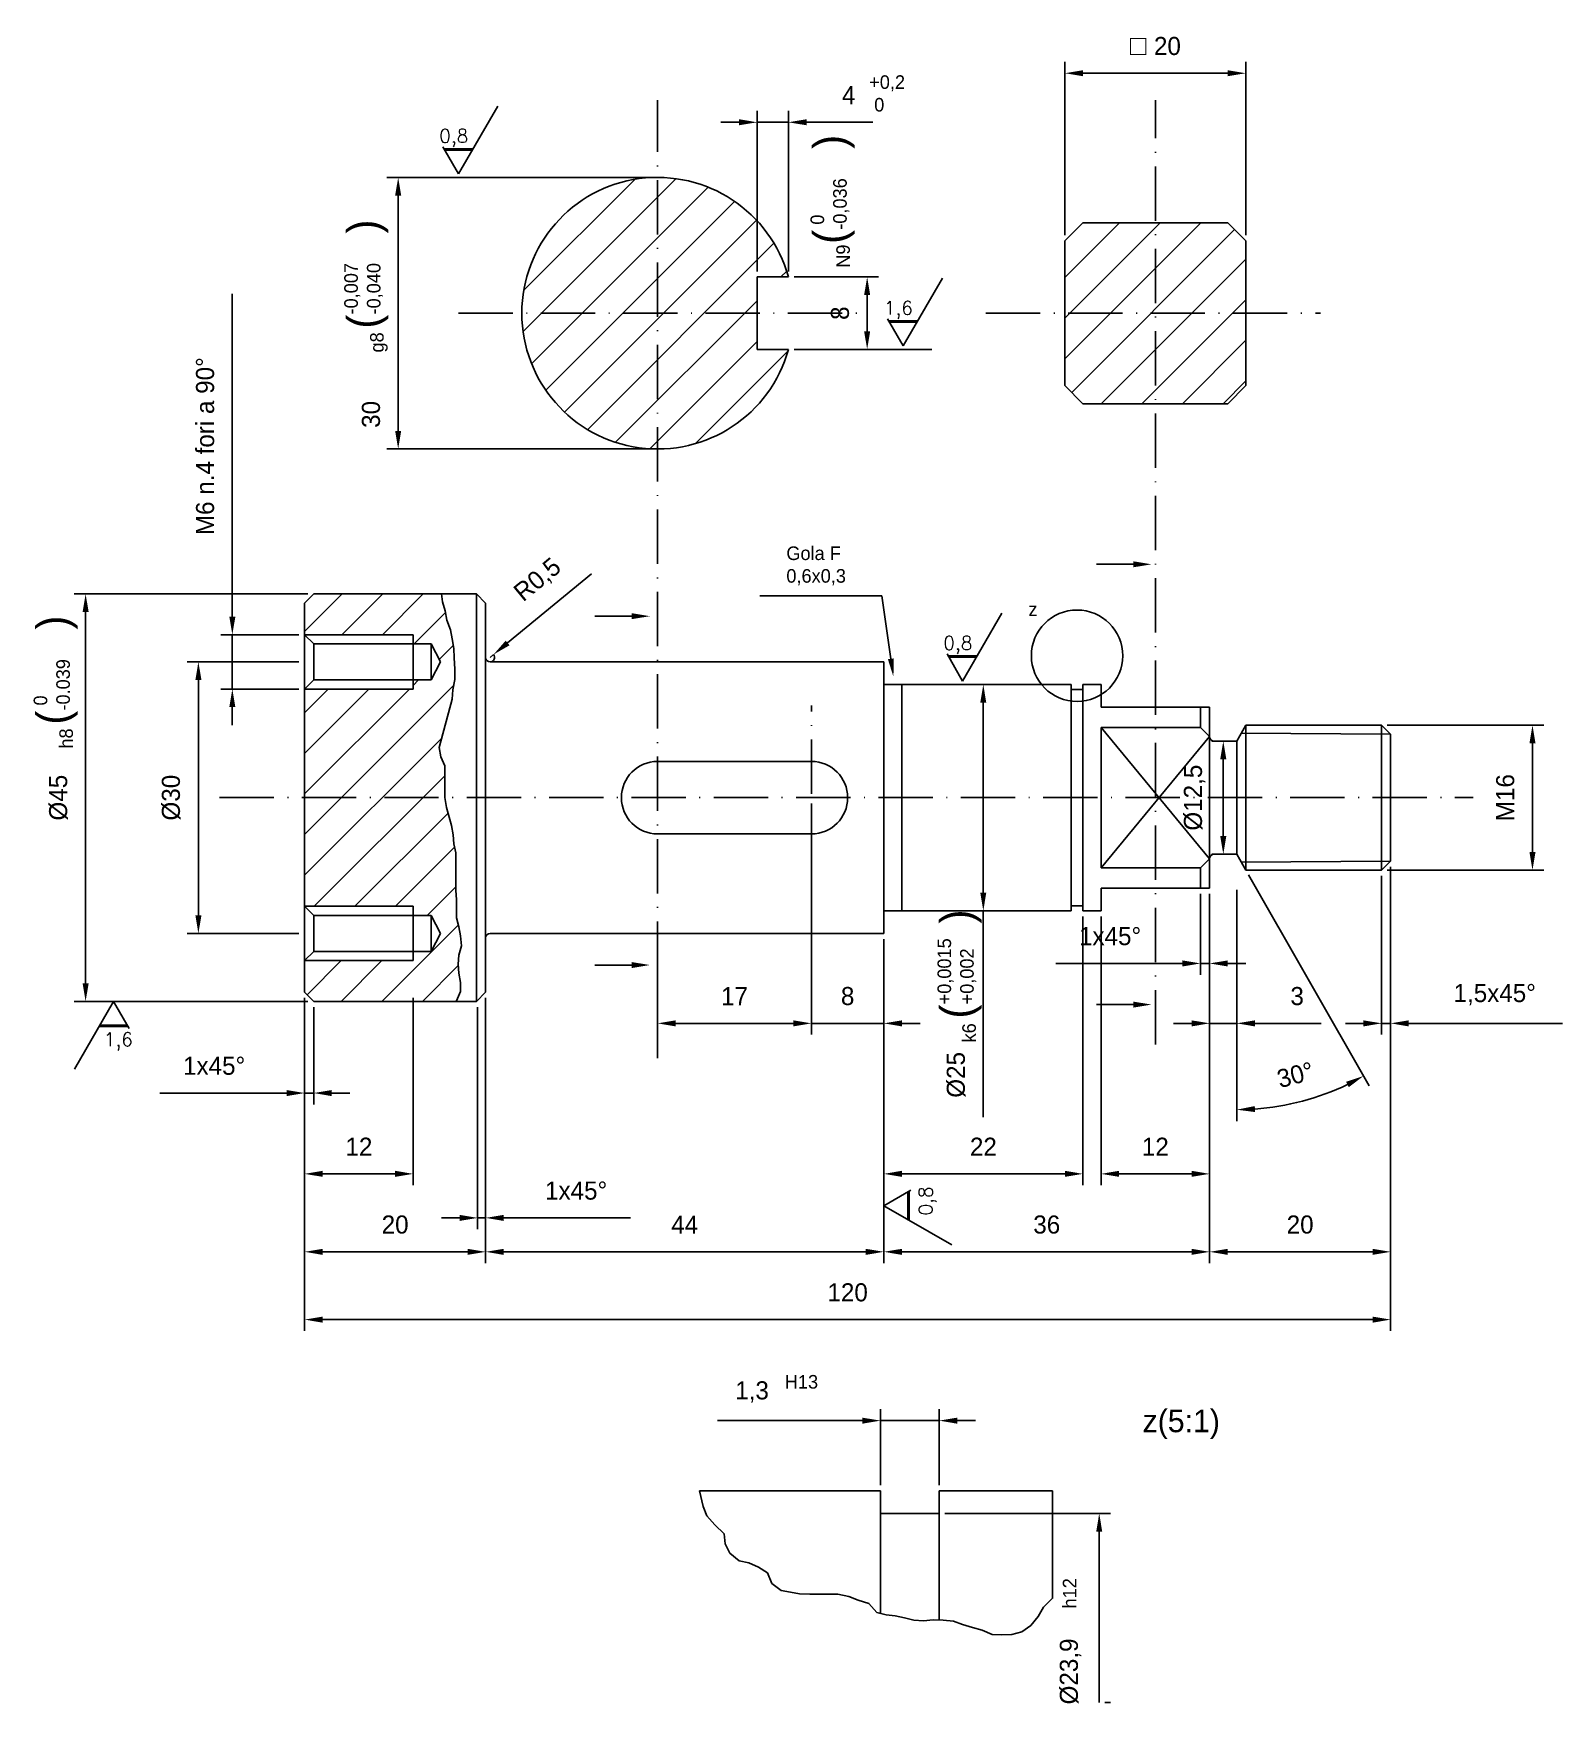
# Model space of a CAD drawing. Header units: millimetres. Extents: x -788 to -619, y 155 to 340.
import ezdxf
from ezdxf import colors
from ezdxf.entities.mleader import LeaderData, LeaderLine
from ezdxf.enums import TextEntityAlignment as Align
from ezdxf.math import Vec2, Vec3

# ---------------------------------------------------------------- set-up
doc = ezdxf.new("R2010")
doc.units = ezdxf.units.MM
doc.linetypes.add('ACAD_ISO10W100', pattern=[18, 12, -3, 0, -3])
doc.layers.add('asse', color=12, linetype='ACAD_ISO10W100', plot=False)
for name, color, linetype in [('oggetto', 7, 'Continuous'), ('quotatura', 130, 'Continuous'), ('scala', 211, 'Continuous'), ('sezione', 2, 'Continuous')]:
    doc.layers.add(name, color=color, linetype=linetype)
doc.layers.get('0').off()
doc.styles.add('ROMANS', font='romans')
doc.dimstyles.new('ISO-25', dxfattribs={"dimtxt": 2, "dimasz": 2, "dimexe": 1.25, "dimexo": 0.625, "dimgap": 2, "dimtad": 1, "dimdec": 0, "dimzin": 1, "dimtxsty": 'Standard', "dimcen": 2.5, "dimadec": 0, "dimazin": 0, "dimtfac": 1, "dimtdec": 0, "dimtmove": 0, "dimatfit": 3, "dimfxl": 1, "dimarcsym": 0})

msp = doc.modelspace()

# ---------------------------------------------------------------- texts
at = {"layer": 'quotatura', "char_height": 1.5, "attachment_point": 1}
for s, width, insert in [('+0,2\\P 0', 15.4349, (-695.36, 334.96)), ('Gola F\\P0,6x0,3', 15.312, (-704.51, 282.91)), ('H13', 53.2695, (-704.68, 191.38))]:
    msp.add_mtext_dynamic_manual_height_columns(s, width=width, gutter_width=12.5, heights=[0], dxfattribs=dict(at, insert=insert))
at = {"layer": 'quotatura', "attachment_point": 1, "rotation": 90}
for s, width, insert, char_height in [('\\pi-10.5,l14,t14;(^I)', 43.6065, (-701.51, 312.83), 3.5), (' 0\\P-0,036', 97.388, (-701.84, 317.9), 1.5), ('\\pi-10.5,l14,t14;(^I)', 43.6065, (-753.03, 303.47), 3.5), ('N9', 39.2344, (-698.99, 313.7), 1.5), ('-0,007\\P-0,040', 97.388, (-753.36, 308.54), 1.5), ('g8', 39.2344, (-750.51, 304.34), 1.5), ('\\pi-10.5,l14,t14;(^I)', 43.6065, (-787.36, 259.72), 3.5), (' 0\\P-0.039', 97.388, (-787.68, 264.78), 1.5), ('h8', 39.2344, (-784.84, 260.58), 1.5), ('\\pi-10.5,l14,t14;(^I)', 43.6065, (-687.49, 227.25), 3.5), ('+0,0015\\P+0,002', 97.388, (-687.81, 232.32), 1.5), ('k6', 39.2344, (-685.07, 228.12), 1.5), ('h12', 17.6156, (-673.96, 165.59), 1.5)]:
    msp.add_mtext_dynamic_manual_height_columns(s, width=width, gutter_width=12.5, heights=[0], dxfattribs=dict(at, insert=insert, char_height=char_height))
at = {"layer": 'scala', "attachment_point": 1}
for s, width, insert, char_height in [('z', 5.9465, (-677.76, 276.73), 1.5), ('z(5:1)', 22.6282, (-665.15, 187.56), 2.5)]:
    msp.add_mtext_dynamic_manual_height_columns(s, width=width, gutter_width=12.5, heights=[0], dxfattribs=dict(at, insert=insert, char_height=char_height))

# ---------------------------------------------------------------- blocks, each defined once
blk = doc.blocks.new('*D4')
at = {"layer": 'quotatura', "color": 0, "lineweight": -2, "transparency": 16777216}
for p, q in [((-719.37, 323.68), (-748.65, 323.68)), ((-747.4, 321.68), (-747.4, 295.68)), ((-719.37, 293.68), (-748.65, 293.68))]:
    blk.add_line(p, q, dxfattribs=at)
at = {"layer": 'quotatura', "color": 0, "transparency": 16777216}
for points in [[(-747.74, 321.68), (-747.07, 321.68), (-747.4, 323.68)], [(-747.74, 295.68), (-747.07, 295.68), (-747.4, 293.68)]]:
    blk.add_solid(points, dxfattribs=at)
at = {"layer": 'quotatura', "color": 0, "transparency": 16777216, "insert": (-750.4, 297.5), "char_height": 2, "attachment_point": 5, "rotation": 90}
blk.add_mtext('30', dxfattribs=at)
blk = doc.blocks.new('*D5')
at = {"layer": 'quotatura', "color": 0, "lineweight": -2, "transparency": 16777216}
for p, q in [((-673.74, 317.3), (-673.74, 336.44)), ((-653.74, 317.3), (-653.74, 336.44)), ((-671.74, 335.19), (-655.74, 335.19))]:
    blk.add_line(p, q, dxfattribs=at)
at = {"layer": 'quotatura', "color": 0, "transparency": 16777216}
for points in [[(-671.74, 335.52), (-671.74, 334.86), (-673.74, 335.19)], [(-655.74, 335.52), (-655.74, 334.86), (-653.74, 335.19)]]:
    blk.add_solid(points, dxfattribs=at)
at = {"layer": 'quotatura', "color": 0, "transparency": 16777216, "insert": (-663.74, 338.27), "char_height": 2, "width": 13.8046, "attachment_point": 5}
blk.add_mtext('{\\fArial|b0|i0|c0|p34;\\H1.08333x;□ }20', dxfattribs=at)
blk = doc.blocks.new('*D6')
at = {"layer": 'quotatura', "color": 0, "lineweight": -2, "transparency": 16777216}
for p, q in [((-726.05, 279.88), (-735.31, 272.25)), ((-737.24, 270.66), (-736.86, 270.98))]:
    blk.add_line(p, q, dxfattribs=at)
blk.add_arc((-737.24, 270.66), 0.5, 270, 39.5098, dxfattribs=at)
at = {"layer": 'quotatura', "color": 0, "transparency": 16777216}
blk.add_solid([(-735.52, 272.51), (-735.1, 271.99), (-736.86, 270.98)], dxfattribs=at)
at = {"layer": 'quotatura', "color": 0, "transparency": 16777216, "insert": (-731.93, 279.15), "char_height": 2, "width": 7.1192, "attachment_point": 5, "rotation": 39.5098}
blk.add_mtext('R0,5', dxfattribs=at)
blk = doc.blocks.new('*D7')
at = {"layer": 'quotatura', "color": 0, "lineweight": -2, "transparency": 16777216}
for p, q in [((-758.37, 270.16), (-770.73, 270.16)), ((-769.48, 268.16), (-769.48, 242.16)), ((-758.37, 240.16), (-770.73, 240.16))]:
    blk.add_line(p, q, dxfattribs=at)
at = {"layer": 'quotatura', "color": 0, "transparency": 16777216}
for points in [[(-769.81, 268.16), (-769.14, 268.16), (-769.48, 270.16)], [(-769.81, 242.16), (-769.14, 242.16), (-769.48, 240.16)]]:
    blk.add_solid(points, dxfattribs=at)
at = {"layer": 'quotatura', "color": 0, "transparency": 16777216, "insert": (-772.48, 255.16), "char_height": 2, "attachment_point": 5, "rotation": 90}
blk.add_mtext('%%C30', dxfattribs=at)
blk = doc.blocks.new('*D8')
at = {"layer": 'quotatura', "color": 0, "lineweight": -2, "transparency": 16777216}
for p, q in [((-703.66, 312.68), (-694.33, 312.68)), ((-695.58, 310.68), (-695.58, 306.68)), ((-703.66, 304.68), (-694.33, 304.68))]:
    blk.add_line(p, q, dxfattribs=at)
at = {"layer": 'quotatura', "color": 0, "transparency": 16777216}
for points in [[(-695.92, 310.68), (-695.25, 310.68), (-695.58, 312.68)], [(-695.92, 306.68), (-695.25, 306.68), (-695.58, 304.68)]]:
    blk.add_solid(points, dxfattribs=at)
at = {"layer": 'quotatura', "color": 0, "transparency": 16777216, "insert": (-698.58, 308.68), "char_height": 2, "attachment_point": 5, "rotation": 90}
blk.add_mtext('8', dxfattribs=at)
blk = doc.blocks.new('*D9')
at = {"layer": 'quotatura', "color": 0, "lineweight": -2, "transparency": 16777216}
for p, q in [((-707.74, 313.3), (-707.74, 331.02)), ((-704.28, 313.3), (-704.28, 331.02)), ((-709.74, 329.77), (-711.74, 329.77)), ((-707.74, 329.77), (-704.28, 329.77)), ((-702.28, 329.77), (-694.95, 329.77))]:
    blk.add_line(p, q, dxfattribs=at)
at = {"layer": 'quotatura', "color": 0, "transparency": 16777216}
for points in [[(-709.74, 330.11), (-709.74, 329.44), (-707.74, 329.77)], [(-702.28, 330.11), (-702.28, 329.44), (-704.28, 329.77)]]:
    blk.add_solid(points, dxfattribs=at)
at = {"layer": 'quotatura', "color": 0, "transparency": 16777216, "insert": (-697.62, 332.77), "char_height": 2, "attachment_point": 5}
blk.add_mtext('4', dxfattribs=at)
blk = doc.blocks.new('*D10')
at = {"layer": 'quotatura', "color": 0, "lineweight": -2, "transparency": 16777216}
for p, q in [((-757.74, 233.03), (-757.74, 212.35)), ((-745.74, 233.03), (-745.74, 212.35)), ((-755.74, 213.6), (-747.74, 213.6))]:
    blk.add_line(p, q, dxfattribs=at)
at = {"layer": 'quotatura', "color": 0, "transparency": 16777216}
for points in [[(-755.74, 213.94), (-755.74, 213.27), (-757.74, 213.6)], [(-747.74, 213.94), (-747.74, 213.27), (-745.74, 213.6)]]:
    blk.add_solid(points, dxfattribs=at)
at = {"layer": 'quotatura', "color": 0, "transparency": 16777216, "insert": (-751.74, 216.6), "char_height": 2, "attachment_point": 5}
blk.add_mtext('12', dxfattribs=at)
blk = doc.blocks.new('*D11')
at = {"layer": 'quotatura', "color": 0, "lineweight": -2, "transparency": 16777216}
for p, q in [((-757.74, 233.03), (-757.74, 203.74)), ((-737.74, 233.03), (-737.74, 203.74)), ((-755.74, 204.99), (-739.74, 204.99))]:
    blk.add_line(p, q, dxfattribs=at)
at = {"layer": 'quotatura', "color": 0, "transparency": 16777216}
for points in [[(-755.74, 205.32), (-755.74, 204.65), (-757.74, 204.99)], [(-739.74, 205.32), (-739.74, 204.65), (-737.74, 204.99)]]:
    blk.add_solid(points, dxfattribs=at)
at = {"layer": 'quotatura', "color": 0, "transparency": 16777216, "insert": (-747.74, 207.99), "char_height": 2, "attachment_point": 5}
blk.add_mtext('20', dxfattribs=at)
blk = doc.blocks.new('*D12')
at = {"layer": 'quotatura', "color": 0, "lineweight": -2, "transparency": 16777216}
for p, q in [((-738.62, 232.03), (-738.62, 207.49)), ((-737.74, 232.03), (-737.74, 207.49)), ((-740.62, 208.74), (-742.62, 208.74)), ((-738.62, 208.74), (-737.74, 208.74)), ((-735.74, 208.74), (-721.74, 208.74))]:
    blk.add_line(p, q, dxfattribs=at)
at = {"layer": 'quotatura', "color": 0, "transparency": 16777216}
for points in [[(-740.62, 209.07), (-740.62, 208.4), (-738.62, 208.74)], [(-735.74, 209.07), (-735.74, 208.4), (-737.74, 208.74)]]:
    blk.add_solid(points, dxfattribs=at)
at = {"layer": 'quotatura', "color": 0, "transparency": 16777216, "insert": (-727.74, 211.74), "char_height": 2, "attachment_point": 5}
blk.add_mtext('1x45°', dxfattribs=at)
blk = doc.blocks.new('*D13')
at = {"layer": 'quotatura', "color": 0, "lineweight": -2, "transparency": 16777216}
for p, q in [((-637.74, 247.53), (-637.74, 196.25)), ((-757.74, 233.03), (-757.74, 196.25)), ((-755.74, 197.5), (-639.74, 197.5))]:
    blk.add_line(p, q, dxfattribs=at)
at = {"layer": 'quotatura', "color": 0, "transparency": 16777216}
for points in [[(-755.74, 197.83), (-755.74, 197.16), (-757.74, 197.5)], [(-639.74, 197.83), (-639.74, 197.16), (-637.74, 197.5)]]:
    blk.add_solid(points, dxfattribs=at)
at = {"layer": 'quotatura', "color": 0, "transparency": 16777216, "insert": (-697.74, 200.5), "char_height": 2, "attachment_point": 5}
blk.add_mtext('120', dxfattribs=at)
blk = doc.blocks.new('*D14')
at = {"layer": 'quotatura', "color": 0, "lineweight": -2, "transparency": 16777216}
for p, q in [((-701.74, 254.53), (-701.74, 228.98)), ((-718.74, 235.9), (-718.74, 228.98)), ((-716.74, 230.23), (-703.74, 230.23))]:
    blk.add_line(p, q, dxfattribs=at)
at = {"layer": 'quotatura', "color": 0, "transparency": 16777216}
for points in [[(-716.74, 230.56), (-716.74, 229.89), (-718.74, 230.23)], [(-703.74, 230.56), (-703.74, 229.89), (-701.74, 230.23)]]:
    blk.add_solid(points, dxfattribs=at)
at = {"layer": 'quotatura', "color": 0, "transparency": 16777216, "insert": (-710.24, 233.23), "char_height": 2, "attachment_point": 5}
blk.add_mtext('17', dxfattribs=at)
blk = doc.blocks.new('*D15')
at = {"layer": 'quotatura', "color": 0, "lineweight": -2, "transparency": 16777216}
for p, q in [((-701.74, 239.53), (-701.74, 228.98)), ((-693.74, 239.53), (-693.74, 228.98)), ((-703.74, 230.23), (-705.74, 230.23)), ((-701.74, 230.23), (-693.74, 230.23)), ((-691.74, 230.23), (-689.74, 230.23))]:
    blk.add_line(p, q, dxfattribs=at)
at = {"layer": 'quotatura', "color": 0, "transparency": 16777216}
for points in [[(-703.74, 230.56), (-703.74, 229.89), (-701.74, 230.23)], [(-691.74, 230.56), (-691.74, 229.89), (-693.74, 230.23)]]:
    blk.add_solid(points, dxfattribs=at)
at = {"layer": 'quotatura', "color": 0, "transparency": 16777216, "insert": (-697.74, 233.23), "char_height": 2, "attachment_point": 5}
blk.add_mtext('8', dxfattribs=at)
blk = doc.blocks.new('*D16')
at = {"layer": 'quotatura', "color": 0, "lineweight": -2, "transparency": 16777216}
for p, q in [((-671.74, 242.03), (-671.74, 212.35)), ((-693.74, 239.53), (-693.74, 212.35)), ((-691.74, 213.6), (-673.74, 213.6))]:
    blk.add_line(p, q, dxfattribs=at)
at = {"layer": 'quotatura', "color": 0, "transparency": 16777216}
for points in [[(-691.74, 213.94), (-691.74, 213.27), (-693.74, 213.6)], [(-673.74, 213.94), (-673.74, 213.27), (-671.74, 213.6)]]:
    blk.add_solid(points, dxfattribs=at)
at = {"layer": 'quotatura', "color": 0, "transparency": 16777216, "insert": (-682.74, 216.6), "char_height": 2, "attachment_point": 5}
blk.add_mtext('22', dxfattribs=at)
blk = doc.blocks.new('*D17')
at = {"layer": 'quotatura', "color": 0, "lineweight": -2, "transparency": 16777216}
for p, q in [((-657.74, 244.53), (-657.74, 212.35)), ((-669.74, 242.03), (-669.74, 212.35)), ((-667.74, 213.6), (-659.74, 213.6))]:
    blk.add_line(p, q, dxfattribs=at)
at = {"layer": 'quotatura', "color": 0, "transparency": 16777216}
for points in [[(-667.74, 213.94), (-667.74, 213.27), (-669.74, 213.6)], [(-659.74, 213.94), (-659.74, 213.27), (-657.74, 213.6)]]:
    blk.add_solid(points, dxfattribs=at)
at = {"layer": 'quotatura', "color": 0, "transparency": 16777216, "insert": (-663.74, 216.6), "char_height": 2, "attachment_point": 5}
blk.add_mtext('12', dxfattribs=at)
blk = doc.blocks.new('*D18')
at = {"layer": 'quotatura', "color": 0, "lineweight": -2, "transparency": 16777216}
for p, q in [((-693.74, 239.53), (-693.74, 203.74)), ((-657.74, 239.53), (-657.74, 203.74)), ((-691.74, 204.99), (-659.74, 204.99))]:
    blk.add_line(p, q, dxfattribs=at)
at = {"layer": 'quotatura', "color": 0, "transparency": 16777216}
for points in [[(-691.74, 205.32), (-691.74, 204.65), (-693.74, 204.99)], [(-659.74, 205.32), (-659.74, 204.65), (-657.74, 204.99)]]:
    blk.add_solid(points, dxfattribs=at)
at = {"layer": 'quotatura', "color": 0, "transparency": 16777216, "insert": (-675.74, 207.99), "char_height": 2, "attachment_point": 5}
blk.add_mtext('36', dxfattribs=at)
blk = doc.blocks.new('*D19')
at = {"layer": 'quotatura', "color": 0, "lineweight": -2, "transparency": 16777216}
for p, q in [((-737.74, 205.61), (-737.74, 206.24)), ((-735.74, 204.99), (-695.74, 204.99)), ((-693.74, 205.61), (-693.74, 206.24))]:
    blk.add_line(p, q, dxfattribs=at)
at = {"layer": 'quotatura', "color": 0, "transparency": 16777216}
for points in [[(-735.74, 205.32), (-735.74, 204.65), (-737.74, 204.99)], [(-695.74, 205.32), (-695.74, 204.65), (-693.74, 204.99)]]:
    blk.add_solid(points, dxfattribs=at)
at = {"layer": 'quotatura', "color": 0, "transparency": 16777216, "insert": (-715.74, 207.99), "char_height": 2, "attachment_point": 5}
blk.add_mtext('44', dxfattribs=at)
blk = doc.blocks.new('*D20')
at = {"layer": 'quotatura', "color": 0, "lineweight": -2, "transparency": 16777216}
for p, q in [((-657.74, 244.53), (-657.74, 228.98)), ((-654.74, 244.53), (-654.74, 228.98)), ((-659.74, 230.23), (-661.74, 230.23)), ((-657.74, 230.23), (-654.74, 230.23)), ((-652.74, 230.23), (-645.41, 230.23))]:
    blk.add_line(p, q, dxfattribs=at)
at = {"layer": 'quotatura', "color": 0, "transparency": 16777216}
for points in [[(-659.74, 230.56), (-659.74, 229.89), (-657.74, 230.23)], [(-652.74, 230.56), (-652.74, 229.89), (-654.74, 230.23)]]:
    blk.add_solid(points, dxfattribs=at)
at = {"layer": 'quotatura', "color": 0, "transparency": 16777216, "insert": (-648.07, 233.23), "char_height": 2, "attachment_point": 5}
blk.add_mtext('3', dxfattribs=at)
blk = doc.blocks.new('*D21')
at = {"layer": 'quotatura', "color": 0, "lineweight": -2, "transparency": 16777216}
for p, q in [((-657.74, 205.61), (-657.74, 206.24)), ((-655.74, 204.99), (-639.74, 204.99)), ((-637.74, 205.61), (-637.74, 206.24))]:
    blk.add_line(p, q, dxfattribs=at)
at = {"layer": 'quotatura', "color": 0, "transparency": 16777216}
for points in [[(-655.74, 205.32), (-655.74, 204.65), (-657.74, 204.99)], [(-639.74, 205.32), (-639.74, 204.65), (-637.74, 204.99)]]:
    blk.add_solid(points, dxfattribs=at)
at = {"layer": 'quotatura', "color": 0, "transparency": 16777216, "insert": (-647.74, 207.99), "char_height": 2, "attachment_point": 5}
blk.add_mtext('20', dxfattribs=at)
blk = doc.blocks.new('*D22')
at = {"layer": 'quotatura', "color": 0, "lineweight": -2, "transparency": 16777216}
for p, q in [((-757.37, 277.66), (-783.19, 277.66)), ((-781.94, 275.66), (-781.94, 234.66)), ((-757.37, 232.66), (-783.19, 232.66))]:
    blk.add_line(p, q, dxfattribs=at)
at = {"layer": 'quotatura', "color": 0, "transparency": 16777216}
for points in [[(-782.27, 275.66), (-781.6, 275.66), (-781.94, 277.66)], [(-782.27, 234.66), (-781.6, 234.66), (-781.94, 232.66)]]:
    blk.add_solid(points, dxfattribs=at)
at = {"layer": 'quotatura', "color": 0, "transparency": 16777216, "insert": (-784.94, 255.16), "char_height": 2, "attachment_point": 5, "rotation": 90}
blk.add_mtext('%%C45', dxfattribs=at)
blk = doc.blocks.new('*D23')
at = {"layer": 'quotatura', "color": 0, "lineweight": -2, "transparency": 16777216}
for p, q in [((-638.12, 263.16), (-620.82, 263.16)), ((-622.07, 261.16), (-622.07, 249.16)), ((-638.12, 247.16), (-620.82, 247.16))]:
    blk.add_line(p, q, dxfattribs=at)
at = {"layer": 'quotatura', "color": 0, "transparency": 16777216}
for points in [[(-622.4, 261.16), (-621.73, 261.16), (-622.07, 263.16)], [(-622.4, 249.16), (-621.73, 249.16), (-622.07, 247.16)]]:
    blk.add_solid(points, dxfattribs=at)
at = {"layer": 'quotatura', "color": 0, "transparency": 16777216, "insert": (-625.07, 255.16), "char_height": 2, "attachment_point": 5, "rotation": 90}
blk.add_mtext('M16', dxfattribs=at)
blk = doc.blocks.new('*D24')
at = {"layer": 'quotatura', "color": 0, "lineweight": -2, "transparency": 16777216}
for p, q in [((-656.62, 261.41), (-657.48, 261.41)), ((-656.23, 259.41), (-656.23, 250.91)), ((-656.62, 248.91), (-657.48, 248.91))]:
    blk.add_line(p, q, dxfattribs=at)
at = {"layer": 'quotatura', "color": 0, "transparency": 16777216}
for points in [[(-656.57, 259.41), (-655.9, 259.41), (-656.23, 261.41)], [(-656.57, 250.91), (-655.9, 250.91), (-656.23, 248.91)]]:
    blk.add_solid(points, dxfattribs=at)
at = {"layer": 'quotatura', "color": 0, "transparency": 16777216, "insert": (-659.4, 255.16), "char_height": 2, "attachment_point": 5, "rotation": 90}
blk.add_mtext('%%C12,5', dxfattribs=at)
blk = doc.blocks.new('*D25')
at = {"layer": 'quotatura', "color": 0, "lineweight": -2, "transparency": 16777216}
for p, q in [((-682.77, 267.66), (-681.5, 267.66)), ((-682.75, 265.66), (-682.75, 244.66)), ((-682.77, 242.66), (-681.5, 242.66)), ((-682.75, 242.66), (-682.75, 219.88))]:
    blk.add_line(p, q, dxfattribs=at)
at = {"layer": 'quotatura', "color": 0, "transparency": 16777216}
for points in [[(-683.08, 265.66), (-682.42, 265.66), (-682.75, 267.66)], [(-683.08, 244.66), (-682.42, 244.66), (-682.75, 242.66)]]:
    blk.add_solid(points, dxfattribs=at)
at = {"layer": 'quotatura', "color": 0, "transparency": 16777216, "insert": (-685.75, 224.54), "char_height": 2, "attachment_point": 5, "rotation": 90}
blk.add_mtext('%%C25', dxfattribs=at)
blk = doc.blocks.new('*D26')
at = {"layer": 'quotatura', "color": 0, "lineweight": -2, "transparency": 16777216}
for p, q in [((-694.12, 179.22), (-694.12, 187.59)), ((-687.62, 179.22), (-687.62, 187.59)), ((-696.12, 186.34), (-712.13, 186.34)), ((-687.62, 186.34), (-694.12, 186.34)), ((-685.62, 186.34), (-683.62, 186.34))]:
    blk.add_line(p, q, dxfattribs=at)
at = {"layer": 'quotatura', "color": 0, "transparency": 16777216}
for points in [[(-696.12, 186.67), (-696.12, 186), (-694.12, 186.34)], [(-685.62, 186.67), (-685.62, 186), (-687.62, 186.34)]]:
    blk.add_solid(points, dxfattribs=at)
at = {"layer": 'quotatura', "color": 0, "transparency": 16777216, "insert": (-708.3, 189.5), "char_height": 2, "attachment_point": 5}
blk.add_mtext('1,3', dxfattribs=at)
blk = doc.blocks.new('*D27')
at = {"layer": 'quotatura', "color": 0, "lineweight": -2, "transparency": 16777216}
for p, q in [((-686.99, 176.09), (-668.69, 176.09)), ((-669.94, 174.09), (-669.94, 155.2)), ((-669.31, 155.2), (-668.69, 155.2))]:
    blk.add_line(p, q, dxfattribs=at)
at = {"layer": 'quotatura', "color": 0, "transparency": 16777216}
blk.add_solid([(-670.27, 174.09), (-669.61, 174.09), (-669.94, 176.09)], dxfattribs=at)
at = {"layer": 'quotatura', "color": 0, "transparency": 16777216, "insert": (-673.11, 158.63), "char_height": 2, "attachment_point": 5, "rotation": 90}
blk.add_mtext('%%C23,9', dxfattribs=at)
blk = doc.blocks.new('_None')
blk = doc.blocks.new('*D29')
at = {"layer": 'quotatura', "color": 0, "lineweight": -2, "transparency": 16777216}
for p, q in [((-658.74, 244.53), (-658.74, 235.6)), ((-657.74, 244.53), (-657.74, 235.6)), ((-660.74, 236.85), (-674.74, 236.85)), ((-657.74, 236.85), (-658.74, 236.85)), ((-655.74, 236.85), (-653.74, 236.85))]:
    blk.add_line(p, q, dxfattribs=at)
at = {"layer": 'quotatura', "color": 0, "transparency": 16777216}
for points in [[(-660.74, 237.18), (-660.74, 236.51), (-658.74, 236.85)], [(-655.74, 237.18), (-655.74, 236.51), (-657.74, 236.85)]]:
    blk.add_solid(points, dxfattribs=at)
at = {"layer": 'quotatura', "color": 0, "transparency": 16777216, "insert": (-668.74, 239.85), "char_height": 2, "attachment_point": 5}
blk.add_mtext('1x45°', dxfattribs=at)
blk = doc.blocks.new('*D30')
at = {"layer": 'quotatura', "color": 0, "lineweight": -2, "transparency": 16777216}
for p, q in [((-757.74, 233.03), (-757.74, 221.28)), ((-756.74, 232.03), (-756.74, 221.28)), ((-759.74, 222.53), (-773.74, 222.53)), ((-756.74, 222.53), (-757.74, 222.53)), ((-754.74, 222.53), (-752.74, 222.53))]:
    blk.add_line(p, q, dxfattribs=at)
at = {"layer": 'quotatura', "color": 0, "transparency": 16777216}
for points in [[(-759.74, 222.86), (-759.74, 222.19), (-757.74, 222.53)], [(-754.74, 222.86), (-754.74, 222.19), (-756.74, 222.53)]]:
    blk.add_solid(points, dxfattribs=at)
at = {"layer": 'quotatura', "color": 0, "transparency": 16777216, "insert": (-767.74, 225.53), "char_height": 2, "attachment_point": 5}
blk.add_mtext('1x45°', dxfattribs=at)
blk = doc.blocks.new('*D31')
at = {"layer": 'quotatura', "color": 0, "lineweight": -2, "transparency": 16777216}
for p, q in [((-765.73, 275.16), (-765.73, 310.82)), ((-758.37, 273.16), (-766.98, 273.16)), ((-765.73, 267.16), (-765.73, 273.16)), ((-758.37, 267.16), (-766.98, 267.16)), ((-765.73, 265.16), (-765.73, 263.16))]:
    blk.add_line(p, q, dxfattribs=at)
at = {"layer": 'quotatura', "color": 0, "transparency": 16777216}
for points in [[(-766.06, 275.16), (-765.39, 275.16), (-765.73, 273.16)], [(-766.06, 265.16), (-765.39, 265.16), (-765.73, 267.16)]]:
    blk.add_solid(points, dxfattribs=at)
at = {"layer": 'quotatura', "color": 0, "transparency": 16777216, "insert": (-768.73, 293.99), "char_height": 2, "attachment_point": 5, "rotation": 90}
blk.add_mtext('M6 n.4 fori a 90°', dxfattribs=at)
blk = doc.blocks.new('*D32')
at = {"layer": 'quotatura', "color": 0, "lineweight": -2, "transparency": 16777216}
for p, q in [((-653.43, 246.62), (-640.12, 223.32)), ((-654.74, 244.99), (-654.74, 219.44))]:
    blk.add_line(p, q, dxfattribs=at)
blk.add_arc((-654.74, 248.91), 28.22, 274.0614, 295.6835, dxfattribs=at)
at = {"layer": 'quotatura', "color": 0, "transparency": 16777216}
for points in [[(-642.67, 223.77), (-642.36, 223.18), (-640.74, 224.41)], [(-652.73, 220.43), (-652.75, 221.09), (-654.74, 220.69)]]:
    blk.add_solid(points, dxfattribs=at)
at = {"layer": 'quotatura', "color": 0, "transparency": 16777216, "insert": (-648.27, 224.53), "char_height": 2, "attachment_point": 5, "rotation": 14.8724}
blk.add_mtext('30°', dxfattribs=at)
blk = doc.blocks.new('*D33')
at = {"layer": 'quotatura', "color": 0, "lineweight": -2, "transparency": 16777216}
for p, q in [((-638.74, 246.53), (-638.74, 228.98)), ((-637.74, 246.53), (-637.74, 228.98)), ((-640.74, 230.23), (-642.74, 230.23)), ((-638.74, 230.23), (-637.74, 230.23)), ((-635.74, 230.23), (-618.74, 230.23))]:
    blk.add_line(p, q, dxfattribs=at)
at = {"layer": 'quotatura', "color": 0, "transparency": 16777216}
for points in [[(-640.74, 230.56), (-640.74, 229.89), (-638.74, 230.23)], [(-635.74, 230.56), (-635.74, 229.89), (-637.74, 230.23)]]:
    blk.add_solid(points, dxfattribs=at)
at = {"layer": 'quotatura', "color": 0, "transparency": 16777216, "insert": (-626.24, 233.39), "char_height": 2, "attachment_point": 5}
blk.add_mtext('1,5x45°', dxfattribs=at)
blk = doc.blocks.new('01_blocco simbolo rugosità')
for q in [(4.11, 7.88), (-1.95, 3.38)]:
    blk.add_line((-0.22, 0.38), q)
at = {"style": 'ROMANS'}
for tag, height, p in [('°', 10.5, (-0.21, 2.37)), ('-', 4, (-0.22, 3.37))]:
    blk.add_attdef(tag, text='', height=height, dxfattribs=at).set_placement(p, align=Align.MIDDLE)
blk.add_attdef('RA', text='', height=1.5, dxfattribs=at).set_placement((-0.75, 3.84), align=Align.CENTER)

# ---------------------------------------------------------------- dimensions: what is measured, and where the dimension line sits
at = {"layer": 'quotatura'}
for base, p1, p2, text, picture, middle in [((-653.74, 335.19), (-673.74, 316.68), (-653.74, 316.68), '{\\fArial|b0|i0|c0|p34;\\H1.08333x;□ }<>', '*D5', (-663.74, 338.27)), ((-637.74, 230.23), (-638.74, 247.16), (-637.74, 247.16), '<>,5x45°', '*D33', (-626.24, 233.39)), ((-737.74, 208.74), (-738.62, 232.66), (-737.74, 232.66), '<>x45°', '*D12', (-727.74, 211.74))]:
    dim = msp.add_linear_dim(base=base, p1=p1, p2=p2, text=text, dimstyle='ISO-25', dxfattribs=at)
    dim.commit()
    dim.dimension.update_dxf_attribs({"geometry": picture, "text_midpoint": middle})
dim = msp.add_linear_dim(base=(-704.28, 329.77), p1=(-707.74, 312.68), p2=(-704.28, 312.68), text='4', dimstyle='ISO-25', override={"dimgap": 2, "dimtol": 0, "dimlim": 0, "dimtm": 1e-09}, dxfattribs=at)
dim.commit()
dim.dimension.update_dxf_attribs({"geometry": '*D9', "text_midpoint": (-697.62, 332.77)})
for base, p1, p2, picture, middle in [((-747.4, 293.68), (-718.74, 323.68), (-718.74, 293.68), '*D4', (-747.4, 297.5)), ((-695.58, 304.68), (-704.28, 312.68), (-704.28, 304.68), '*D8', (-695.58, 308.68))]:
    dim = msp.add_linear_dim(base=base, p1=p1, p2=p2, angle=90, dimstyle='ISO-25', dxfattribs=at)
    dim.commit()
    dim.dimension.update_dxf_attribs({"geometry": picture, "text_midpoint": middle, "dimtype": 160})
for base, p1, p2, text, picture, middle in [((-765.73, 273.16), (-757.74, 267.16), (-757.74, 273.16), 'M6 n.4 fori a 90°', '*D31', (-765.73, 293.99)), ((-781.94, 232.66), (-756.74, 277.66), (-756.74, 232.66), '%%C<>', '*D22', (-781.94, 255.16))]:
    dim = msp.add_linear_dim(base=base, p1=p1, p2=p2, angle=90, text=text, dimstyle='ISO-25', dxfattribs=at)
    dim.commit()
    dim.dimension.update_dxf_attribs({"geometry": picture, "text_midpoint": middle, "dimtype": 160})
dim = msp.add_radius_dim(center=(-737.24, 270.66), mpoint=(-736.86, 270.98), text='R0,5', dimstyle='ISO-25', dxfattribs=at)
dim.commit()
dim.dimension.update_dxf_attribs({"geometry": '*D6', "text_midpoint": (-731.93, 279.15)})
for base, p1, p2, text, picture, middle in [((-769.48, 240.16), (-757.74, 270.16), (-757.74, 240.16), '%%C<>', '*D7', (-772.48, 255.16)), ((-622.07, 247.16), (-638.74, 263.16), (-638.74, 247.16), 'M<>', '*D23', (-625.07, 255.16)), ((-656.23, 248.91), (-655.99, 261.41), (-655.99, 248.91), '%%C12,5', '*D24', (-659.4, 255.16))]:
    dim = msp.add_linear_dim(base=base, p1=p1, p2=p2, angle=90, text=text, dimstyle='ISO-25', dxfattribs=at)
    dim.commit()
    dim.dimension.update_dxf_attribs({"geometry": picture, "text_midpoint": middle})
for base, p1, p2, text, override, picture, middle in [((-682.75, 242.66), (-683.39, 267.66), (-683.39, 242.66), '%%C<>', {"dimdle": 0, "dimtm": 1e-09}, '*D25', (-682.75, 224.54)), ((-669.94, 155.2), (-687.62, 176.09), (-669.94, 155.2), '%%C23,9', {"dimblk2": 'None', "dimsah": 1}, '*D27', (-669.94, 158.63))]:
    dim = msp.add_linear_dim(base=base, p1=p1, p2=p2, angle=90, text=text, dimstyle='ISO-25', override=override, dxfattribs=at)
    dim.commit()
    dim.dimension.update_dxf_attribs({"geometry": picture, "text_midpoint": middle, "dimtype": 160})
for base, p1, p2, picture, middle in [((-701.74, 230.23), (-718.74, 236.52), (-701.74, 255.16), '*D14', (-710.24, 233.23)), ((-637.74, 197.5), (-757.74, 233.66), (-637.74, 248.16), '*D13', (-697.74, 200.5)), ((-657.74, 213.6), (-669.74, 242.66), (-657.74, 245.16), '*D17', (-663.74, 216.6)), ((-654.74, 230.23), (-657.74, 245.16), (-654.74, 245.16), '*D20', (-648.07, 233.23)), ((-671.74, 213.6), (-693.74, 240.16), (-671.74, 242.66), '*D16', (-682.74, 216.6)), ((-693.74, 230.23), (-701.74, 240.16), (-693.74, 240.16), '*D15', (-697.74, 233.23)), ((-657.74, 204.99), (-693.74, 240.16), (-657.74, 240.16), '*D18', (-675.74, 207.99)), ((-745.74, 213.6), (-757.74, 233.66), (-745.74, 233.66), '*D10', (-751.74, 216.6)), ((-737.74, 204.99), (-757.74, 233.66), (-737.74, 233.66), '*D11', (-747.74, 207.99)), ((-693.74, 204.99), (-737.74, 204.99), (-693.74, 204.99), '*D19', (-715.74, 207.99)), ((-637.74, 204.99), (-657.74, 204.99), (-637.74, 204.99), '*D21', (-647.74, 207.99))]:
    dim = msp.add_linear_dim(base=base, p1=p1, p2=p2, dimstyle='ISO-25', dxfattribs=at)
    dim.commit()
    dim.dimension.update_dxf_attribs({"geometry": picture, "text_midpoint": middle})
dim = msp.add_angular_dim_2l(base=(-649.88, 221.11), line1=((-654.74, 248.91), (-654.74, 245.62)), line2=((-654.74, 248.91), (-653.74, 247.16)), dimstyle='ISO-25', dxfattribs=at)
dim.commit()
dim.dimension.update_dxf_attribs({"geometry": '*D32', "text_midpoint": (-648.27, 224.53)})
for base, p1, p2, text, picture, middle in [((-657.74, 236.85), (-658.74, 245.16), (-657.74, 245.16), '<>x45°', '*D29', (-668.74, 236.85)), ((-756.74, 222.53), (-757.74, 233.66), (-756.74, 232.66), '<>x45°', '*D30', (-767.74, 222.53)), ((-687.62, 186.34), (-694.12, 178.59), (-687.62, 178.59), '1,3', '*D26', (-708.3, 186.34))]:
    dim = msp.add_linear_dim(base=base, p1=p1, p2=p2, text=text, dimstyle='ISO-25', dxfattribs=at)
    dim.commit()
    dim.dimension.update_dxf_attribs({"geometry": picture, "text_midpoint": middle, "dimtype": 160})

# ---------------------------------------------------------------- hatches: boundary and pattern name
at = {"layer": 'sezione', "true_color": 0xf1eb1f}
h = msp.add_hatch(dxfattribs=at)
h.set_pattern_fill('ANSI31', color=2)
h.set_pattern_definition([(45, (16.211, 5.767), (-2.245064, 2.245064), [])])
h.paths.add_polyline_path([(-741.51, 252.07), (-742.06, 254.09), (-742.24, 255.16), (-757.74, 255.16), (-757.74, 243.16), (-745.74, 243.16), (-745.74, 242.16), (-743.74, 242.16), (-742.74, 240.16), (-743.74, 238.16), (-745.74, 238.16), (-745.74, 237.16), (-757.74, 237.16), (-757.74, 233.66), (-756.74, 232.66), (-741, 232.66), (-740.5, 233.74), (-740.5, 234.75), (-740.69, 235.76), (-740.78, 236.77), (-740.69, 237.77), (-740.41, 238.78), (-740.5, 239.88), (-740.69, 240.89), (-740.96, 241.9), (-740.96, 243.92), (-741.05, 244.92), (-741.05, 249.05), (-741.24, 250.06), (-741.33, 251.07)])
h.paths.add_polyline_path([(-741.45, 266.03), (-741.38, 267.07), (-741.13, 268.21), (-741.13, 269.36), (-741.2, 270.61), (-741.27, 271.65), (-741.45, 272.69), (-741.63, 273.69), (-742.02, 274.77), (-742.2, 275.81), (-742.49, 276.81), (-742.6, 277.66), (-756.74, 277.66), (-757.74, 276.66), (-757.74, 273.16), (-745.74, 273.16), (-745.74, 272.16), (-743.74, 272.16), (-742.74, 270.16), (-743.74, 268.16), (-745.74, 268.16), (-745.74, 267.16), (-757.74, 267.16), (-757.74, 255.16), (-742.25, 255.16), (-742.25, 258.67), (-742.7, 259.68), (-742.89, 260.69)])
h.paths.add_polyline_path([(-653.74, 308.68), (-663.74, 308.68), (-663.74, 298.68), (-655.74, 298.68), (-653.74, 300.68)])
h.paths.add_polyline_path([(-663.74, 308.68), (-673.74, 308.68), (-673.74, 300.68), (-671.74, 298.68), (-663.74, 298.68)])
h.paths.add_polyline_path([(-663.74, 318.68), (-671.74, 318.68), (-673.74, 316.68), (-673.74, 308.68), (-663.74, 308.68)])
h.paths.add_polyline_path([(-653.74, 316.68), (-655.74, 318.68), (-663.74, 318.68), (-663.74, 308.68), (-653.74, 308.68)])
h.paths.add_polyline_path([(-718.74, 323.68), (-718.74, 308.68), (-707.74, 308.68), (-707.74, 312.68), (-704.28, 312.68, 0.337188)])
h.paths.add_polyline_path([(-718.74, 323.68, 0.414214), (-733.74, 308.68), (-718.74, 308.68)])
h.paths.add_polyline_path([(-718.74, 308.68), (-733.74, 308.68, 0.414214), (-718.74, 293.68)])
h.paths.add_polyline_path([(-704.28, 304.68), (-707.74, 304.68), (-707.74, 308.68), (-718.74, 308.68), (-718.74, 293.68, 0.337188)])

# ---------------------------------------------------------------- linework, layer by layer
at = {"layer": 'asse', "ltscale": 0.5}
for p, q in [((-718.74, 226.39), (-718.74, 332.22)), ((-663.74, 227.9), (-663.74, 332.22)), ((-740.74, 308.68), (-695.58, 308.68)), ((-682.46, 308.68), (-645.48, 308.68)), ((-701.74, 246.48), (-701.74, 265.35)), ((-767.13, 255.16), (-628.62, 255.16))]:
    msp.add_line(p, q, dxfattribs=at)
at = {"layer": 'oggetto'}
for p, q in [((-671.74, 318.68), (-673.74, 316.68)), ((-671.74, 318.68), (-655.74, 318.68)), ((-655.74, 318.68), (-653.74, 316.68)), ((-673.74, 300.68), (-673.74, 316.68)), ((-653.74, 316.68), (-653.74, 300.68)), ((-707.74, 308.68), (-707.74, 312.68)), ((-707.74, 312.68), (-704.28, 312.68)), ((-707.74, 308.68), (-707.74, 304.68)), ((-707.74, 304.68), (-704.28, 304.68)), ((-671.74, 298.68), (-673.74, 300.68)), ((-653.74, 300.68), (-655.74, 298.68)), ((-655.74, 298.68), (-671.74, 298.68)), ((-757.74, 276.66), (-756.74, 277.66)), ((-738.74, 277.66), (-756.74, 277.66)), ((-742.6, 277.66), (-742.49, 276.81)), ((-738.74, 277.66), (-737.74, 276.66)), ((-738.74, 277.66), (-738.74, 232.66)), ((-757.74, 276.66), (-757.74, 233.66)), ((-742.49, 276.81), (-742.2, 275.81)), ((-742.2, 275.81), (-742.02, 274.77)), ((-737.74, 276.66), (-737.74, 270.66)), ((-742.02, 274.77), (-741.63, 273.69)), ((-741.63, 273.69), (-741.45, 272.69)), ((-757.74, 270.16), (-757.74, 273.16)), ((-757.74, 273.16), (-757.74, 273.16)), ((-757.74, 273.16), (-756.74, 272.16)), ((-745.74, 273.16), (-757.74, 273.16)), ((-756.74, 268.16), (-756.74, 272.16)), ((-756.74, 272.16), (-745.74, 272.16)), ((-745.74, 273.16), (-745.74, 267.16)), ((-745.74, 272.16), (-743.74, 272.16)), ((-743.74, 272.16), (-743.74, 268.16)), ((-743.74, 272.16), (-742.74, 270.16)), ((-741.45, 272.69), (-741.27, 271.65)), ((-741.27, 271.65), (-741.2, 270.61)), ((-757.74, 270.16), (-757.74, 267.16)), ((-742.74, 270.16), (-743.74, 268.16)), ((-741.2, 270.61), (-741.13, 269.36)), ((-737.74, 270.66), (-737.74, 239.66)), ((-693.74, 270.16), (-737.24, 270.16)), ((-693.74, 240.16), (-693.74, 270.16)), ((-757.74, 267.16), (-756.74, 268.16)), ((-745.74, 268.16), (-756.74, 268.16)), ((-743.74, 268.16), (-745.74, 268.16)), ((-741.13, 268.21), (-741.38, 267.07)), ((-741.13, 269.36), (-741.13, 268.21)), ((-757.74, 267.16), (-757.74, 267.16)), ((-745.74, 267.16), (-757.74, 267.16)), ((-741.45, 266.03), (-742.89, 260.69)), ((-741.38, 267.07), (-741.45, 266.03)), ((-693.74, 267.66), (-673.04, 267.66)), ((-691.74, 267.66), (-691.74, 242.66)), ((-673.04, 267.11), (-673.04, 267.66)), ((-671.74, 267.11), (-673.04, 267.11)), ((-673.04, 267.11), (-673.04, 243.21)), ((-671.74, 267.11), (-671.74, 267.66)), ((-671.74, 267.66), (-669.74, 267.66)), ((-671.74, 267.11), (-671.74, 243.21)), ((-671.74, 255.16), (-671.74, 267.11)), ((-671.74, 255.16), (-671.74, 266.81)), ((-669.74, 267.66), (-669.74, 265.16)), ((-657.74, 265.16), (-669.74, 265.16)), ((-658.74, 262.91), (-658.74, 265.16)), ((-657.74, 261.91), (-657.74, 265.16)), ((-658.74, 262.91), (-669.74, 262.91)), ((-669.74, 262.91), (-669.74, 247.41)), ((-669.74, 262.91), (-657.74, 248.41)), ((-658.74, 262.91), (-657.74, 261.91)), ((-653.74, 263.16), (-654.74, 261.41)), ((-637.74, 262.16), (-654.24, 262.28)), ((-638.74, 263.16), (-653.74, 263.16)), ((-653.74, 263.16), (-653.74, 247.16)), ((-638.74, 263.16), (-637.74, 262.16)), ((-638.74, 263.16), (-638.74, 247.16)), ((-637.74, 255.16), (-637.74, 262.16)), ((-742.89, 260.69), (-742.7, 259.68)), ((-669.74, 247.41), (-657.74, 261.91)), ((-657.74, 261.91), (-657.74, 248.41)), ((-657.24, 261.41), (-654.74, 261.41)), ((-654.74, 261.41), (-654.74, 248.91)), ((-742.7, 259.68), (-742.25, 258.67)), ((-742.25, 258.67), (-742.25, 255.19)), ((-701.74, 259.16), (-718.74, 259.16)), ((-742.25, 255.19), (-742.06, 254.09)), ((-637.74, 255.16), (-637.74, 248.16)), ((-742.06, 254.09), (-741.51, 252.07)), ((-741.51, 252.07), (-741.33, 251.07)), ((-701.74, 251.16), (-718.74, 251.16)), ((-741.33, 251.07), (-741.24, 250.06)), ((-741.24, 250.06), (-741.05, 249.05)), ((-741.05, 249.05), (-741.05, 244.92)), ((-658.74, 247.41), (-669.74, 247.41)), ((-658.74, 247.41), (-657.74, 248.41)), ((-658.74, 247.41), (-658.74, 245.16)), ((-657.74, 248.41), (-657.74, 245.16)), ((-654.74, 248.91), (-657.24, 248.91)), ((-654.74, 248.91), (-653.74, 247.16)), ((-637.74, 248.16), (-654.24, 248.03)), ((-637.74, 248.16), (-638.74, 247.16)), ((-638.74, 247.16), (-653.74, 247.16)), ((-741.05, 244.92), (-740.96, 243.92)), ((-740.96, 243.92), (-740.96, 241.9)), ((-669.74, 245.16), (-657.74, 245.16)), ((-669.74, 245.16), (-669.74, 242.66)), ((-757.74, 240.16), (-757.74, 243.16)), ((-757.74, 243.16), (-757.74, 243.16)), ((-757.74, 243.16), (-756.74, 242.16)), ((-745.74, 243.16), (-757.74, 243.16)), ((-756.74, 238.16), (-756.74, 242.16)), ((-745.74, 242.16), (-756.74, 242.16)), ((-745.74, 237.16), (-745.74, 243.16)), ((-745.74, 242.16), (-743.74, 242.16)), ((-743.74, 242.16), (-743.74, 238.16)), ((-743.74, 242.16), (-742.74, 240.16)), ((-740.96, 241.9), (-740.69, 240.89)), ((-673.04, 242.66), (-693.74, 242.66)), ((-673.04, 243.21), (-671.74, 243.21)), ((-673.04, 243.21), (-673.04, 242.66)), ((-671.74, 243.21), (-671.74, 242.66)), ((-671.74, 242.66), (-669.74, 242.66)), ((-757.74, 240.16), (-757.74, 237.16)), ((-742.74, 240.16), (-743.74, 238.16)), ((-740.69, 240.89), (-740.5, 239.88)), ((-737.24, 240.16), (-693.74, 240.16)), ((-757.74, 237.16), (-756.74, 238.16)), ((-756.74, 238.16), (-745.74, 238.16)), ((-745.74, 238.16), (-743.74, 238.16)), ((-740.41, 238.78), (-740.69, 237.77)), ((-740.5, 239.88), (-740.41, 238.78)), ((-737.74, 233.66), (-737.74, 239.66)), ((-757.74, 237.16), (-757.74, 237.16)), ((-745.74, 237.16), (-757.74, 237.16)), ((-740.69, 237.77), (-740.78, 236.77)), ((-740.78, 236.77), (-740.69, 235.76)), ((-740.69, 235.76), (-740.5, 234.75)), ((-740.5, 234.75), (-740.5, 233.74)), ((-757.74, 233.66), (-756.74, 232.66)), ((-756.74, 232.66), (-738.74, 232.66)), ((-740.96, 232.73), (-740.97, 232.66)), ((-740.5, 233.74), (-740.96, 232.73)), ((-738.74, 232.66), (-737.74, 233.66))]:
    msp.add_line(p, q, dxfattribs=at)
for centre, radius, start, end in [((-718.74, 308.68), 15, 15.466, 344.534), ((-737.24, 270.66), 0.5, 180, 270), ((-657.24, 261.91), 0.5, 180, 270), ((-718.74, 255.16), 4, 90, 270), ((-701.74, 255.16), 4, 270, 90), ((-657.24, 248.41), 0.5, 90, 180), ((-737.24, 239.66), 0.5, 90, 180)]:
    msp.add_arc(centre, radius, start, end, dxfattribs=at)
at = {"layer": 'quotatura'}
for p, q in [((-694.33, 304.68), (-688.43, 304.68)), ((-707.44, 277.44), (-694.33, 277.44))]:
    msp.add_line(p, q, dxfattribs=at)
at = {"layer": 'scala'}
for p, q in [((-694.12, 178.59), (-714.12, 178.59)), ((-714.12, 178.59), (-713.71, 176.87)), ((-694.12, 178.59), (-694.12, 176.09)), ((-687.62, 176.09), (-687.62, 178.59)), ((-687.62, 178.59), (-675.12, 178.59)), ((-675.12, 178.59), (-675.12, 166.7)), ((-713.71, 176.87), (-713.29, 175.82)), ((-713.29, 175.82), (-712.42, 174.82)), ((-694.12, 176.09), (-687.62, 176.09)), ((-694.12, 176.09), (-694.12, 165.03)), ((-687.62, 176.09), (-687.62, 164.3)), ((-712.42, 174.82), (-711.37, 173.85)), ((-711.37, 173.85), (-711.29, 172.72)), ((-711.29, 172.72), (-710.75, 171.71)), ((-710.75, 171.71), (-709.74, 170.85)), ((-709.74, 170.85), (-708.67, 170.64)), ((-708.67, 170.64), (-707.6, 170.16)), ((-707.6, 170.16), (-706.58, 169.52)), ((-706.58, 169.52), (-706.1, 168.34)), ((-706.1, 168.34), (-705.08, 167.59)), ((-705.08, 167.59), (-704.07, 167.38)), ((-704.07, 167.38), (-703.05, 167.22)), ((-703.05, 167.22), (-701.93, 167.17)), ((-701.93, 167.17), (-698.83, 167.17)), ((-698.83, 167.17), (-697.6, 166.9)), ((-697.6, 166.9), (-696.58, 166.52)), ((-696.58, 166.52), (-695.41, 166.15)), ((-676.1, 165.72), (-675.12, 166.74)), ((-695.41, 166.15), (-694.5, 165.13)), ((-694.5, 165.13), (-693.48, 164.87)), ((-693.48, 164.87), (-692.47, 164.76)), ((-692.47, 164.76), (-691.45, 164.55)), ((-691.45, 164.55), (-690.43, 164.28)), ((-689.36, 164.23), (-688.3, 164.33)), ((-688.3, 164.33), (-687.17, 164.28)), ((-677.49, 163.69), (-676.69, 164.71)), ((-676.69, 164.71), (-676.1, 165.72)), ((-690.43, 164.28), (-689.36, 164.23)), ((-687.17, 164.28), (-686.05, 164.17)), ((-686.05, 164.17), (-685.03, 163.8)), ((-685.03, 163.8), (-683.96, 163.48)), ((-683.96, 163.48), (-682.89, 163.21)), ((-682.89, 163.21), (-681.77, 162.73)), ((-681.77, 162.73), (-680.7, 162.68)), ((-680.7, 162.68), (-679.58, 162.73)), ((-679.58, 162.73), (-678.51, 163)), ((-678.51, 163), (-677.49, 163.69))]:
    msp.add_line(p, q, dxfattribs=at)
msp.add_circle((-672.39, 270.84), 5.05, dxfattribs=at)

# ---------------------------------------------------------------- block references
at = {"layer": 'quotatura'}
for p, values in [((-740.51, 323.68), {'RA': '0,8', '-': '-'}), ((-691.38, 304.68), {'RA': '1,6', '-': '-'}), ((-684.81, 267.66), {'RA': '0,8', '-': '-'})]:
    msp.add_blockref('01_blocco simbolo rugosità', p, dxfattribs=at).add_auto_attribs(values)
ref = msp.add_blockref('01_blocco simbolo rugosità', (-779.07, 233.03), dxfattribs=dict(at, rotation=180))
ref.add_attrib('RA', '1,6', dxfattribs={"layer": '0', "height": 1.5, "rotation": 180, "style": 'ROMANS', "text_generation_flag": 6}).set_placement((-778.32, 227.7), align=Align.CENTER)
ref.add_attrib('-', '-', dxfattribs={"layer": '0', "height": 4, "rotation": 180, "style": 'ROMANS'}).set_placement((-778.85, 229.66), align=Align.MIDDLE)
ref = msp.add_blockref('01_blocco simbolo rugosità', (-694.12, 209.86), dxfattribs=dict(at, rotation=270))
ref.add_attrib('RA', '0,8', dxfattribs={"layer": '0', "height": 1.5, "rotation": 270, "style": 'ROMANS', "text_generation_flag": 6}).set_placement((-688.36, 210.61), align=Align.CENTER)
ref.add_attrib('-', '-', dxfattribs={"layer": '0', "height": 4, "rotation": 270, "style": 'ROMANS'}).set_placement((-690.74, 210.08), align=Align.MIDDLE)

msp.set_redraw_order([(e.dxf.handle, doc.entitydb.next_handle()) for e in msp.query("TEXT MTEXT ATTDEF DIMENSION ARC_DIMENSION")])  # texts and dimensions are drawn at this point

# ---------------------------------------------------------------- leaders
ml = msp.add_multileader_mtext('Standard', dxfattribs=at)
ml.set_content('', color=256)
ml.set_leader_properties()
ml.build(insert=Vec2(0, 0))
ml.multileader.update_dxf_attribs({"text_right_attachment_type": 6, "dogleg_length": 0.36, "arrow_head_size": 2})
ctx = ml.context
ctx.base_point, ctx.char_height, ctx.arrow_head_size, ctx.landing_gap_size, ctx.plane_origin = Vec3(-670.33, 281.03), 0.18, 2, 0.09, Vec3(-664.16, 280.94)
ctx.right_attachment, ctx.text_align_type = 6, 2
notes = []
notes.append((ctx, [(0, (1, 1, 0), (-669.79, 280.94), (-1, 0), 0.36, [(0, [(-664.16, 280.94)], 0, [])])]))
ctx.mtext.insert, ctx.mtext.alignment, ctx.mtext.flow_direction = Vec3(-670.24, 281.12), 3, 5
at = {"layer": 'quotatura', "ltscale": 5}
ml = msp.add_multileader_mtext('Standard', dxfattribs=at)
ml.set_content('', color=256)
ml.set_leader_properties()
ml.build(insert=Vec2(0, 0))
ml.multileader.update_dxf_attribs({"text_right_attachment_type": 6, "dogleg_length": 0.36, "arrow_head_size": 2})
ctx = ml.context
ctx.base_point, ctx.char_height, ctx.arrow_head_size, ctx.landing_gap_size, ctx.plane_origin = Vec3(-694.51, 277.53), 0.18, 2, 0.09, Vec3(-692.68, 268.52)
ctx.right_attachment, ctx.text_align_type = 6, 2
notes.append((ctx, [(0, (1, 1, 0), (-693.97, 277.44), (-1, 0), 0.36, [(0, [(-692.68, 268.52)], 0, [])])]))
ctx.mtext.insert, ctx.mtext.alignment, ctx.mtext.flow_direction = Vec3(-694.42, 277.62), 3, 5
at = {"layer": 'quotatura'}
ml = msp.add_multileader_mtext('Standard', dxfattribs=at)
ml.set_content('', color=256)
ml.set_leader_properties()
ml.build(insert=Vec2(0, 0))
ml.multileader.update_dxf_attribs({"text_right_attachment_type": 6, "dogleg_length": 0.36, "arrow_head_size": 2})
ctx = ml.context
ctx.base_point, ctx.char_height, ctx.arrow_head_size, ctx.landing_gap_size, ctx.plane_origin = Vec3(-725.76, 275.3), 0.18, 2, 0.09, Vec3(-719.59, 275.21)
ctx.right_attachment, ctx.text_align_type = 6, 2
notes.append((ctx, [(0, (1, 1, 0), (-725.22, 275.21), (-1, 0), 0.36, [(0, [(-719.59, 275.21)], 0, [])])]))
ctx.mtext.insert, ctx.mtext.alignment, ctx.mtext.flow_direction = Vec3(-725.67, 275.39), 3, 5
ml = msp.add_multileader_mtext('Standard', dxfattribs=at)
ml.set_content('', color=256)
ml.set_leader_properties()
ml.build(insert=Vec2(0, 0))
ml.multileader.update_dxf_attribs({"text_right_attachment_type": 6, "dogleg_length": 0.36, "arrow_head_size": 2})
ctx = ml.context
ctx.base_point, ctx.char_height, ctx.arrow_head_size, ctx.landing_gap_size, ctx.plane_origin = Vec3(-725.76, 236.76), 0.18, 2, 0.09, Vec3(-719.59, 236.67)
ctx.right_attachment, ctx.text_align_type = 6, 2
notes.append((ctx, [(0, (1, 1, 0), (-725.22, 236.67), (-1, 0), 0.36, [(0, [(-719.59, 236.67)], 0, [])])]))
ctx.mtext.insert, ctx.mtext.alignment, ctx.mtext.flow_direction = Vec3(-725.67, 236.85), 3, 5
ml = msp.add_multileader_mtext('Standard', dxfattribs=at)
ml.set_content('', color=256)
ml.set_leader_properties()
ml.build(insert=Vec2(0, 0))
ml.multileader.update_dxf_attribs({"text_right_attachment_type": 6, "dogleg_length": 0.36, "arrow_head_size": 2})
ctx = ml.context
ctx.base_point, ctx.char_height, ctx.arrow_head_size, ctx.landing_gap_size, ctx.plane_origin = Vec3(-670.33, 232.39), 0.18, 2, 0.09, Vec3(-664.16, 232.3)
ctx.right_attachment, ctx.text_align_type = 6, 2
notes.append((ctx, [(0, (1, 1, 0), (-669.79, 232.3), (-1, 0), 0.36, [(0, [(-664.16, 232.3)], 0, [])])]))
ctx.mtext.insert, ctx.mtext.alignment, ctx.mtext.flow_direction = Vec3(-670.24, 232.48), 3, 5
for ctx, leaders in notes:
    for number, flags, end, landing, length, lines in leaders:
        leader = LeaderData()
        leader.index, (leader.has_last_leader_line, leader.has_dogleg_vector, leader.attachment_direction) = number, flags
        leader.last_leader_point, leader.dogleg_vector, leader.dogleg_length = Vec3(end), Vec3(landing), length
        for number, points, colour, breaks in lines:
            line = LeaderLine()
            line.index, line.vertices, line.color, line.breaks = number, Vec3.list(points), colors.encode_raw_color(colour), breaks
            leader.lines.append(line)
        ctx.leaders.append(leader)

doc.saveas('drawing.dxf')
